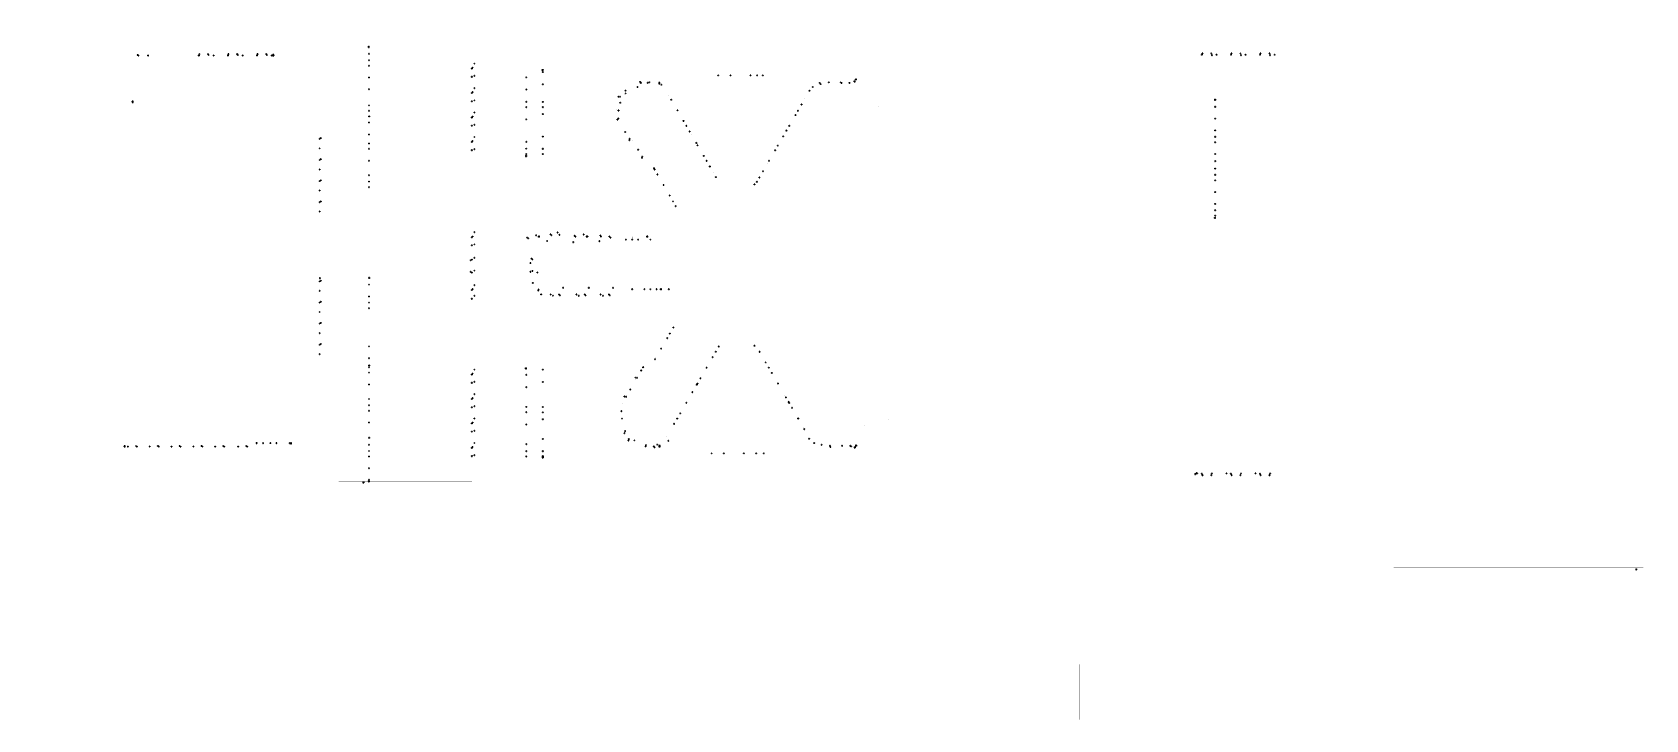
# Model space of a CAD drawing. Header units: millimetres. Extents: x 1083 to 6628, y 673 to 3036.
import ezdxf

# ---------------------------------------------------------------- set-up
doc = ezdxf.new("R2010")
doc.units = ezdxf.units.MM
doc.set_wipeout_variables(frame=1)
for name, color, linetype in [('--GY-DN00', 6, 'Continuous'), ('--GY-DN150', 4, 'Continuous'), ('--GY-DN200', 7, 'Continuous'), ('--GY-DN300', 5, 'Continuous'), ('--GY-加油栓井', 3, 'Continuous'), ('--GY-管道DN450', 1, 'Continuous'), ('--GY-阀门井', 3, 'Continuous')]:
    doc.layers.add(name, color=color, linetype=linetype)
doc.layers.get('0').off()

# ---------------------------------------------------------------- blocks, each defined once
blk = doc.blocks.new('加油栓井')
at = {"layer": '--GY-加油栓井'}
blk.add_lwpolyline([(1, 0), (1, 0.1), (1, 0.1), (1, 0.2), (1, 0.2), (1, 0.3), (0.9, 0.4), (0.9, 0.4), (0.9, 0.5), (0.8, 0.5), (0.8, 0.6), (0.8, 0.6), (0.7, 0.7), (0.7, 0.7), (0.6, 0.8), (0.6, 0.8), (0.5, 0.8), (0.5, 0.9), (0.4, 0.9), (0.4, 0.9), (0.3, 1), (0.2, 1), (0.2, 1), (0.1, 1), (0.1, 1), (0, 1), (-0.1, 1), (-0.1, 1), (-0.2, 1), (-0.2, 1), (-0.3, 1), (-0.4, 0.9), (-0.4, 0.9), (-0.5, 0.9), (-0.5, 0.8), (-0.6, 0.8), (-0.6, 0.8), (-0.7, 0.7), (-0.7, 0.7), (-0.8, 0.6), (-0.8, 0.6), (-0.8, 0.5), (-0.9, 0.5), (-0.9, 0.4), (-0.9, 0.4), (-1, 0.3), (-1, 0.2), (-1, 0.2), (-1, 0.1), (-1, 0.1), (-1, 0), (-1, -0.1), (-1, -0.1), (-1, -0.2), (-1, -0.2), (-1, -0.3), (-0.9, -0.4), (-0.9, -0.4), (-0.9, -0.5), (-0.8, -0.5), (-0.8, -0.6), (-0.8, -0.6), (-0.7, -0.7), (-0.7, -0.7), (-0.6, -0.8), (-0.6, -0.8), (-0.5, -0.8), (-0.5, -0.9), (-0.4, -0.9), (-0.4, -0.9), (-0.3, -1), (-0.2, -1), (-0.2, -1), (-0.1, -1), (-0.1, -1), (0, -1), (0.1, -1), (0.1, -1), (0.2, -1), (0.2, -1), (0.3, -1), (0.4, -0.9), (0.4, -0.9), (0.5, -0.9), (0.5, -0.8), (0.6, -0.8), (0.6, -0.8), (0.7, -0.7), (0.7, -0.7), (0.8, -0.6), (0.8, -0.6), (0.8, -0.5), (0.9, -0.5), (0.9, -0.4), (0.9, -0.4), (1, -0.3), (1, -0.2), (1, -0.2), (1, -0.1), (1, -0.1)], close=True, dxfattribs=at)
blk.add_circle((0, 0), 1, dxfattribs=at)
blk.add_wipeout([(1, 0), (1, 0.1), (1, 0.1), (1, 0.2), (1, 0.2), (1, 0.3), (0.9, 0.4), (0.9, 0.4), (0.9, 0.5), (0.8, 0.5), (0.8, 0.6), (0.8, 0.6), (0.7, 0.7), (0.7, 0.7), (0.6, 0.8), (0.6, 0.8), (0.5, 0.8), (0.5, 0.9), (0.4, 0.9), (0.4, 0.9), (0.3, 1), (0.2, 1), (0.2, 1), (0.1, 1), (0.1, 1), (0, 1), (-0.1, 1), (-0.1, 1), (-0.2, 1), (-0.2, 1), (-0.3, 1), (-0.4, 0.9), (-0.4, 0.9), (-0.5, 0.9), (-0.5, 0.8), (-0.6, 0.8), (-0.6, 0.8), (-0.7, 0.7), (-0.7, 0.7), (-0.8, 0.6), (-0.8, 0.6), (-0.8, 0.5), (-0.9, 0.5), (-0.9, 0.4), (-0.9, 0.4), (-1, 0.3), (-1, 0.2), (-1, 0.2), (-1, 0.1), (-1, 0.1), (-1, 0), (-1, -0.1), (-1, -0.1), (-1, -0.2), (-1, -0.2), (-1, -0.3), (-0.9, -0.4), (-0.9, -0.4), (-0.9, -0.5), (-0.8, -0.5), (-0.8, -0.6), (-0.8, -0.6), (-0.7, -0.7), (-0.7, -0.7), (-0.6, -0.8), (-0.6, -0.8), (-0.5, -0.8), (-0.5, -0.9), (-0.4, -0.9), (-0.4, -0.9), (-0.3, -1), (-0.2, -1), (-0.2, -1), (-0.1, -1), (-0.1, -1), (0, -1), (0.1, -1), (0.1, -1), (0.2, -1), (0.2, -1), (0.3, -1), (0.4, -0.9), (0.4, -0.9), (0.5, -0.9), (0.5, -0.8), (0.6, -0.8), (0.6, -0.8), (0.7, -0.7), (0.7, -0.7), (0.8, -0.6), (0.8, -0.6), (0.8, -0.5), (0.9, -0.5), (0.9, -0.4), (0.9, -0.4), (1, -0.3), (1, -0.2), (1, -0.2), (1, -0.1), (1, -0.1)]).dxf.layer = '--GY-加油栓井'
blk.add_hatch(color=256, dxfattribs=at).paths.add_polyline_path([(0.5, 0, 1), (-0.5, 0, 1)])
blk.add_circle((0, 0), 0.5, dxfattribs=at)
blk = doc.blocks.new('单阀2x2（DN450)')
blk.add_wipeout([(-1.2, 1.3), (0.8, 1.3), (0.8, -0.7), (-1.2, -0.7)])
at = {"layer": '--GY-阀门井', "color": 3}
for p, q in [((-1.5, 1.6), (-1.5, -1)), ((-1.5, 1.6), (1.1, 1.6)), ((-1.2, 1.3), (-1.2, -0.7)), ((-1.2, 1.3), (0.8, 1.3)), ((-0.4, 0.2), (-0.4, -0.2)), ((-0.4, 0.2), (-0.4, -0.2)), ((-0.4, -0.2), (-0.4, 0.2)), ((-0.4, 0.2), (-0.4, 0.2)), ((0.1, 0.4), (-0.1, 0.4)), ((-0.1, 0.1), (-0.1, 0.3)), ((0.1, 0.3), (-0.1, 0.3)), ((0.1, 0.1), (0.1, 0.3)), ((0.4, 0.2), (0.4, -0.2)), ((0.4, 0.2), (0.4, -0.2)), ((0.4, -0.2), (0.4, 0.2)), ((0.4, 0.2), (0.4, 0.2)), ((0.4, 0), (0.8, 0)), ((0.8, 1.3), (0.8, -0.7)), ((1.1, 1.6), (1.1, -1)), ((-1.5, -1), (1.1, -1)), ((-0.4, 0), (-1.2, 0)), ((-1.2, -0.7), (0.8, -0.7)), ((-0.4, -0.2), (-0.4, -0.2)), ((0.4, -0.2), (0.4, -0.2))]:
    blk.add_line(p, q, dxfattribs=at)
for points in [[(-0.2, -0.2), (-0.4, -0.2), (-0.4, 0.2), (-0.2, 0.2)], [(0.2, 0.2), (0.4, 0.2), (0.4, -0.2), (0.2, -0.2)]]:
    blk.add_lwpolyline(points, dxfattribs=at)
for centre, radius in [((-0.9, 0.9), 0.35), ((0, 0), 0.0872), ((0.6, -0.5), 0.2)]:
    blk.add_circle(centre, radius, dxfattribs=at)
for centre, radius, start, end in [((0, 0), 0.335, 99.8299, 80.1701), ((-0.1, 0.4), 0.0273, 91.6888, 269.0401), ((0.1, 0.4), 0.0273, 269.0401, 90)]:
    blk.add_arc(centre, radius, start, end, dxfattribs=at)
blk = doc.blocks.new('双阀2.5x3（DN450x450)')
blk.add_wipeout([(8147.8, 9854.8), (8150.3, 9854.8), (8150.3, 9851.8), (8147.8, 9851.8)])
blk.add_wipeout([(8147.8, 9854.8), (8150.3, 9854.8), (8150.3, 9851.8), (8147.8, 9851.8)]).dxf.layer = '--GY-阀门井'
at = {"layer": '--GY-阀门井', "color": 3, "ltscale": 50}
for p, q in [((8147.5, 9851.5), (8147.5, 9855.2)), ((8150.7, 9855.2), (8147.5, 9855.2)), ((8150.7, 9851.5), (8147.5, 9851.5)), ((8147.8, 9851.8), (8147.8, 9854.8)), ((8150.3, 9851.8), (8147.8, 9851.8)), ((8148.8, 9853.6), (8148.3, 9853.6)), ((8148.8, 9853.6), (8148.3, 9853.6)), ((8148.3, 9853.4), (8148.3, 9853.6)), ((8148.3, 9852.7), (8148.3, 9852.9)), ((8148.8, 9852.8), (8148.3, 9852.8)), ((8148.8, 9852.7), (8148.3, 9852.7)), ((8148.5, 9853.6), (8148.5, 9854.1)), ((8148.5, 9851.8), (8148.5, 9852.7)), ((8148.8, 9853.4), (8148.8, 9853.6)), ((8148.8, 9852.7), (8148.8, 9852.9)), ((8149, 9853.9), (8149, 9854.4)), ((8149, 9854.4), (8149.2, 9854.4)), ((8149, 9853.9), (8149.2, 9853.9)), ((8149.1, 9853.9), (8149.1, 9854.4)), ((8149.7, 9854.4), (8149.9, 9854.4)), ((8149.7, 9853.9), (8149.9, 9853.9)), ((8149.9, 9853.9), (8149.9, 9854.4)), ((8149.9, 9853.9), (8149.9, 9854.4)), ((8150.3, 9851.8), (8150.3, 9854.8)), ((8150.7, 9851.5), (8150.7, 9855.2))]:
    blk.add_line(p, q, dxfattribs=at)
at = {"layer": '--GY-阀门井', "color": 3}
for p, q in [((8150.3, 9854.8), (8147.8, 9854.8)), ((8149, 9854.1), (8147.8, 9854.1)), ((8148.6, 9853.2), (8149, 9853.2)), ((8148.6, 9853.1), (8149, 9853.1)), ((8149, 9853), (8149, 9853.3)), ((8149, 9853), (8149, 9853.3)), ((8149.3, 9853.7), (8149.6, 9853.7)), ((8149.3, 9853.6), (8149.6, 9853.6)), ((8149.4, 9854), (8149.4, 9853.7)), ((8149.5, 9854), (8149.5, 9853.7)), ((8150.3, 9854.1), (8149.9, 9854.1))]:
    blk.add_line(p, q, dxfattribs=at)
at = {"layer": '--GY-阀门井', "color": 3, "ltscale": 50}
for points in [[(8148.8, 9853.6), (8148.8, 9853.6), (8148.3, 9853.6), (8148.3, 9853.6)], [(8148.3, 9852.7), (8148.3, 9852.7), (8148.8, 9852.7), (8148.8, 9852.7)], [(8149, 9854.4), (8149, 9854.4), (8149, 9853.9), (8149, 9853.9)], [(8149.9, 9853.9), (8149.9, 9853.9), (8149.9, 9854.4), (8149.9, 9854.4)]]:
    blk.add_lwpolyline(points, dxfattribs=at)
at = {"layer": '--GY-阀门井', "color": 3}
for centre, radius in [((8148, 9854.6), 0.2), ((8148.5, 9853.2), 0.122), ((8149.5, 9854.1), 0.122), ((8150, 9852.2), 0.35)]:
    blk.add_circle(centre, radius, dxfattribs=at)
at = {"layer": '--GY-阀门井', "color": 3, "ltscale": 50}
for centre, start, end in [((8148.5, 9853.2), 10.9902, 349.0098), ((8149.5, 9854.1), 280.9902, 259.0098)]:
    blk.add_arc(centre, 0.37, start, end, dxfattribs=at)
at = {"layer": '--GY-阀门井', "color": 3}
for centre, start, end in [((8149, 9853.3), 1.6888, 179.0401), ((8149, 9853), 179.0401, 0), ((8149.3, 9853.6), 89.0401, 270), ((8149.6, 9853.6), 271.6888, 89.0401)]:
    blk.add_arc(centre, 0.0273, start, end, dxfattribs=at)
blk = doc.blocks.new('三阀3x3.5')
blk.add_wipeout([(-2.3, 2.7), (0.7, 2.7), (0.7, -0.8), (-2.3, -0.8)]).dxf.layer = '--GY-阀门井'
at = {"layer": '--GY-阀门井', "color": 3}
for p, q in [((-2.3, 2), (-1.5, 2)), ((-1.5, 2.2), (-1.5, 1.7)), ((-1.4, 2.2), (-1.5, 2.2)), ((-1.5, 1.7), (-1.4, 1.7)), ((-1.5, -0.3), (-1.5, 0.2)), ((-1.5, 0.2), (-1.4, 0.2)), ((-1.4, 2.2), (-1.4, 1.7)), ((-1.4, -0.3), (-1.4, 0.2)), ((-1.1, 1.9), (-1.1, 1.6)), ((-1.1, 1.6), (-0.9, 1.6)), ((-1.1, 1.5), (-0.9, 1.5)), ((-0.9, 0.4), (-1.1, 0.4)), ((-1.1, 0), (-1.1, 0.4)), ((-0.9, 0.4), (-1.1, 0.4)), ((-0.9, 1.9), (-0.9, 1.6)), ((-0.9, 0), (-0.9, 0.4)), ((-0.6, 2.2), (-0.5, 2.2)), ((-0.6, 2.2), (-0.6, 1.7)), ((-0.5, 1.7), (-0.6, 1.7)), ((-0.6, -0.3), (-0.6, 0.2)), ((-0.5, 0.2), (-0.6, 0.2)), ((-0.5, 2.2), (-0.5, 1.7)), ((-0.5, 2), (0, 2)), ((-0.5, 1.1), (-0.5, 0.8)), ((-0.5, -0.3), (-0.5, 0.2)), ((-0.4, 1.1), (-0.4, 0.8)), ((-0.1, 1), (-0.4, 1)), ((-0.1, 0.9), (-0.4, 0.9)), ((-0.3, 1.4), (-0.3, 1.4)), ((0.3, 1.4), (-0.3, 1.4)), ((0.3, 1.3), (-0.3, 1.3)), ((0.3, 0.6), (-0.3, 0.6)), ((-0.3, 0.5), (-0.3, 0.5)), ((0.3, 0.5), (-0.3, 0.5)), ((-0.2, 2), (-0.2, 2)), ((0, 1.4), (0, 2.7)), ((0, -0.8), (0, 0.5)), ((0.3, 1.4), (0.3, 1.4)), ((0.3, 0.5), (0.3, 0.5)), ((-2.3, 0), (-1.5, 0)), ((-1.4, -0.3), (-1.5, -0.3)), ((-0.6, -0.3), (-0.5, -0.3)), ((-0.5, 0), (0, 0)), ((0.5, -0.6), (0.6, -0.7)), ((0.5, -0.8), (0.7, -0.6)), ((0.5, -0.6), (0.5, -0.8)), ((0.5, -0.6), (0.7, -0.6))]:
    blk.add_line(p, q, dxfattribs=at)
at = {"layer": '--GY-阀门井'}
blk.add_lwpolyline([(-2.7, -1.1), (1.1, -1.1), (1.1, 3.1), (-2.7, 3.1)], close=True, dxfattribs=at)
at = {"layer": '--GY-阀门井', "color": 3}
for points in [[(-2.3, -0.8), (-2.3, -0.8), (0.7, -0.8), (0.7, -0.8), (0.7, 2.7), (-2.3, 2.7), (-2.3, -0.8)], [(-1.3, 2.2), (-1.4, 2.2), (-1.4, 1.7), (-1.3, 1.7)], [(-1.3, 0.2), (-1.4, 0.2), (-1.4, -0.3), (-1.3, -0.3)], [(-0.7, 1.7), (-0.6, 1.7), (-0.6, 2.2), (-0.7, 2.2)], [(-0.7, -0.3), (-0.6, -0.3), (-0.6, 0.2), (-0.7, 0.2)], [(0.3, 1.2), (0.3, 1.4), (-0.3, 1.4), (-0.3, 1.2)], [(-0.3, 0.7), (-0.3, 0.5), (0.3, 0.5), (0.3, 0.7)]]:
    blk.add_lwpolyline(points, dxfattribs=at)
at = {"layer": '--GY-阀门井', "color": 3, "ltscale": 50}
blk.add_circle((-2, 1), 0.35, dxfattribs=at)
at = {"layer": '--GY-阀门井', "color": 3}
for centre, radius in [((-1, 2), 0.0872), ((-1, 0), 0.0872), ((0, 1), 0.0872), ((0.5, -0.6), 0.2)]:
    blk.add_circle(centre, radius, dxfattribs=at)
for centre, radius, start, end in [((-1, 2), 0.37, 278.8921, 261.1079), ((-1, 0), 0.37, 98.8921, 81.1079), ((-1.1, 1.5), 0.0273, 89.0401, 270), ((-1.1, 0.4), 0.0273, 91.6888, 269.0401), ((-0.9, 1.5), 0.0273, 271.6888, 89.0401), ((-0.9, 0.4), 0.0273, 269.0401, 90), ((-0.4, 1.1), 0.0273, 359.0401, 180), ((-0.4, 0.8), 0.0273, 181.6888, 359.0401), ((0, 1), 0.37, 188.8921, 171.1079)]:
    blk.add_arc(centre, radius, start, end, dxfattribs=at)
blk = doc.blocks.new('三阀(2)3x3.5')
blk.add_wipeout([(-2.3, 2.8), (0.7, 2.8), (0.7, -0.8), (-2.3, -0.8)]).dxf.layer = '--GY-阀门井'
blk.add_wipeout([(-2.3, 2.8), (0.7, 2.8), (0.7, -0.8), (-2.3, -0.8)]).dxf.layer = '--GY-阀门井'
at = {"layer": '--GY-阀门井', "color": 3}
for p, q in [((-2.3, 2), (-1.5, 2)), ((-2.3, 0), (-1.5, 0)), ((-1.5, 2.3), (-1.5, 1.7)), ((-1.4, 2.3), (-1.5, 2.3)), ((-1.5, 1.7), (-1.4, 1.7)), ((-1.5, -0.3), (-1.5, 0.3)), ((-1.5, 0.3), (-1.4, 0.3)), ((-1.4, 2.3), (-1.4, 1.7)), ((-1.4, -0.3), (-1.4, 0.3)), ((-1.1, 1.9), (-1.1, 1.6)), ((-1.1, 1.6), (-0.9, 1.6)), ((-1.1, 1.5), (-0.9, 1.5)), ((-0.9, 0.5), (-1.1, 0.5)), ((-1.1, 0.1), (-1.1, 0.4)), ((-0.9, 0.4), (-1.1, 0.4)), ((-0.9, 1.9), (-0.9, 1.6)), ((-0.9, 0.1), (-0.9, 0.4)), ((-0.6, 2.3), (-0.5, 2.3)), ((-0.6, 2.3), (-0.6, 1.7)), ((-0.5, 1.7), (-0.6, 1.7)), ((-0.6, -0.3), (-0.6, 0.3)), ((-0.5, 0.3), (-0.6, 0.3)), ((-0.5, 2.3), (-0.5, 1.7)), ((-0.5, 2), (0.7, 2)), ((-0.5, 1.1), (-0.5, 0.9)), ((-0.5, -0.3), (-0.5, 0.3)), ((-0.5, 0), (0.7, 0)), ((-0.4, 1.1), (-0.4, 0.9)), ((-0.1, 1.1), (-0.4, 1.1)), ((-0.1, 0.9), (-0.4, 0.9)), ((-0.3, 1.5), (-0.3, 1.4)), ((0.3, 1.5), (-0.3, 1.5)), ((0.3, 1.4), (-0.3, 1.4)), ((-0.3, 0.5), (-0.3, 0.6)), ((0.3, 0.6), (-0.3, 0.6)), ((0.3, 0.5), (-0.3, 0.5)), ((0, 1.5), (0, 2)), ((0, 0), (0, 0.5)), ((0.3, 1.4), (0.3, 1.5)), ((0.3, 0.6), (0.3, 0.5)), ((-1.4, -0.3), (-1.5, -0.3)), ((-0.6, -0.3), (-0.5, -0.3)), ((0.5, -0.5), (0.6, -0.7)), ((0.5, -0.8), (0.7, -0.5)), ((0.5, -0.5), (0.5, -0.8)), ((0.5, -0.5), (0.7, -0.5))]:
    blk.add_line(p, q, dxfattribs=at)
at = {"layer": '--GY-阀门井'}
blk.add_lwpolyline([(-2.7, -1.1), (1.1, -1.1), (1.1, 3.1), (-2.7, 3.1)], close=True, dxfattribs=at)
at = {"layer": '--GY-阀门井', "color": 3}
for points in [[(-2.3, -0.8), (-2.3, -0.8), (0.7, -0.8), (0.7, -0.8), (0.7, 2.8), (-2.3, 2.8), (-2.3, -0.8)], [(-1.3, 2.3), (-1.4, 2.3), (-1.4, 1.7), (-1.3, 1.7)], [(-1.3, 0.3), (-1.4, 0.3), (-1.4, -0.3), (-1.3, -0.3)], [(-0.7, 1.7), (-0.6, 1.7), (-0.6, 2.3), (-0.7, 2.3)], [(-0.7, -0.3), (-0.6, -0.3), (-0.6, 0.3), (-0.7, 0.3)], [(0.3, 1.3), (0.3, 1.4), (-0.3, 1.4), (-0.3, 1.3)], [(-0.3, 0.7), (-0.3, 0.6), (0.3, 0.6), (0.3, 0.7)]]:
    blk.add_lwpolyline(points, dxfattribs=at)
at = {"layer": '--GY-阀门井', "color": 3, "ltscale": 50}
blk.add_circle((-2, 1), 0.35, dxfattribs=at)
at = {"layer": '--GY-阀门井', "color": 3}
for centre, radius in [((-1, 2), 0.0872), ((-1, 0), 0.0872), ((0, 1), 0.0872), ((0.5, -0.5), 0.2)]:
    blk.add_circle(centre, radius, dxfattribs=at)
for centre, radius, start, end in [((-1, 2), 0.37, 278.8921, 261.1079), ((-1, 0), 0.37, 98.8921, 81.1079), ((-1.1, 1.6), 0.0273, 89.0401, 270), ((-1.1, 0.4), 0.0273, 91.6888, 269.0401), ((-0.9, 1.6), 0.0273, 271.6888, 89.0401), ((-0.9, 0.4), 0.0273, 269.0401, 90), ((-0.4, 1.1), 0.0273, 359.0401, 180), ((-0.4, 0.9), 0.0273, 181.6888, 359.0401), ((0, 1), 0.37, 188.8921, 171.1079)]:
    blk.add_arc(centre, radius, start, end, dxfattribs=at)
blk = doc.blocks.new('双阀2.5x3（DN450x300)')
blk.add_wipeout([(-2.3, 0.7), (0.7, 0.7), (0.7, -1.8), (-2.3, -1.8)]).dxf.layer = '--GY-阀门井'
blk.add_wipeout([(0.7, 0.7), (0.7, -1.8), (-2.3, -1.8), (-2.3, 0.7)])
blk.add_wipeout([(0.7, 0.7), (0.7, -1.8), (-2.3, -1.8), (-2.3, 0.7)]).dxf.layer = '--GY-阀门井'
at = {"layer": '--GY-阀门井', "color": 3, "ltscale": 50}
for p, q in [((-2.7, -2.2), (-2.7, 1)), ((-2.7, 1), (1, 1)), ((-2.3, -1.8), (-2.3, 0.7)), ((-2.3, 0.7), (0.7, 0.7)), ((-1.5, -0.2), (-1.5, 0.2)), ((-1.5, 0.2), (-1.3, 0.2)), ((-1.4, -0.2), (-1.4, 0.2)), ((-0.9, 0.2), (-0.7, 0.2)), ((-0.8, -0.2), (-0.8, 0.2)), ((-0.7, -0.2), (-0.7, 0.2)), ((-0.7, 0), (0, 0)), ((1, -2.2), (1, 1)), ((-2.7, -2.2), (1, -2.2)), ((-2.3, 0), (-1.5, 0)), ((-2.3, -1.8), (0.7, -1.8)), ((-1.5, -0.2), (-1.3, -0.2)), ((-0.9, -0.2), (-0.7, -0.2)), ((-0.3, -0.5), (0.3, -0.5)), ((-0.3, -0.5), (-0.3, -0.7)), ((-0.3, -0.6), (0.3, -0.6)), ((-0.3, -1.2), (-0.3, -1.4)), ((-0.3, -1.3), (0.3, -1.3)), ((-0.3, -1.4), (0.3, -1.4)), ((0.3, -0.5), (0.3, -0.7)), ((0.3, -1.2), (0.3, -1.4))]:
    blk.add_line(p, q, dxfattribs=at)
at = {"layer": '--GY-阀门井', "color": 3}
for p, q in [((0, -0.5), (0, 0.7)), ((0.7, -1.8), (0.7, 0.7)), ((-1.2, -0.4), (-1, -0.4)), ((-1.2, -0.4), (-1, -0.4)), ((-1.1, -0.1), (-1.1, -0.4)), ((-1, -0.1), (-1, -0.4)), ((-0.5, -0.8), (-0.5, -1.1)), ((-0.4, -0.8), (-0.4, -1.1)), ((-0.1, -0.9), (-0.4, -0.9)), ((-0.1, -1), (-0.4, -1)), ((0, -1.8), (0, -1.4))]:
    blk.add_line(p, q, dxfattribs=at)
at = {"layer": '--GY-阀门井', "color": 3, "ltscale": 50}
for points in [[(-1.4, 0.2), (-1.4, 0.2), (-1.4, -0.2), (-1.4, -0.2)], [(-0.7, -0.2), (-0.7, -0.2), (-0.7, 0.2), (-0.7, 0.2)], [(0.3, -0.5), (0.3, -0.5), (-0.3, -0.5), (-0.3, -0.5)], [(-0.3, -1.4), (-0.3, -1.4), (0.3, -1.4), (0.3, -1.4)]]:
    blk.add_lwpolyline(points, dxfattribs=at)
at = {"layer": '--GY-阀门井', "color": 3}
for centre, radius in [((-1.1, 0), 0.0976), ((0.5, 0.5), 0.2), ((-1.9, -1.5), 0.35), ((0, -1), 0.122)]:
    blk.add_circle(centre, radius, dxfattribs=at)
at = {"layer": '--GY-阀门井', "color": 3, "ltscale": 50}
for centre, radius, start, end in [((-1.1, 0), 0.296, 280.9902, 259.0098), ((0, -1), 0.37, 190.9902, 169.0098)]:
    blk.add_arc(centre, radius, start, end, dxfattribs=at)
at = {"layer": '--GY-阀门井', "color": 3}
for centre, radius, start, end in [((-1.2, -0.4), 0.0219, 89.0401, 270), ((-1, -0.4), 0.0219, 271.6888, 89.0401), ((-0.5, -0.8), 0.0273, 359.0401, 180), ((-0.5, -1.1), 0.0273, 181.6888, 359.0401)]:
    blk.add_arc(centre, radius, start, end, dxfattribs=at)

msp = doc.modelspace()

# ---------------------------------------------------------------- linework, layer by layer
at = {"layer": '--GY-DN00', "color": 4, "const_width": 0.01, "flags": 128}
for points in [[(4643.7, 2967.9), (4041.2, 2967.9)], [(4041.2, 2967.9), (4041.2, 2770.5)], [(4643.7, 2770.5), (4643.7, 2967.9)], [(4853.8, 2981.7), (4837.9, 2981.7)], [(4837.9, 2605), (4837.9, 2981.7)], [(4853.8, 2803.6), (4853.8, 2981.7)], [(3951.2, 2913.9), (3951.2, 2793.8)], [(1939.1, 2789.9), (1939.1, 2780.3)], [(3951.2, 2793.8), (4028.2, 2770.5)], [(4028.2, 2770.5), (4677.3, 2770.5)], [(4677.3, 2770.5), (4677.3, 2605)], [(4677.3, 2605), (4837.9, 2605)], [(4677.3, 1870.8), (4837.9, 1870.8)], [(4677.3, 1705.2), (4677.3, 1870.8)], [(4837.9, 1870.8), (4837.9, 1516.4)], [(3933.3, 1683.1), (4028.2, 1705.2)], [(4028.2, 1705.2), (4677.3, 1705.2)], [(4041.2, 1507.8), (4041.2, 1705.2)], [(4658.4, 1705.2), (4658.4, 1507.8)], [(1366.6, 1613.7), (1083, 1613.7)], [(1366.6, 1611.7), (1083.1, 1611.7)], [(4658.4, 1507.8), (4041.2, 1507.8)], [(2220.6, 896.8), (2221.2, 734.9)], [(3988.5, 673.7), (3988.5, 863.4)], [(3988.5, 863.4), (4062.4, 863.4)], [(4062.4, 863.4), (4062.4, 674.2)], [(4113.4, 674.2), (4113.4, 864)], [(4113.4, 864), (4183.5, 864)], [(4183.5, 864), (4183.5, 674.5)], [(4267.2, 674.5), (4267.2, 864.3)], [(4267.2, 864.3), (4560.7, 864.3)], [(4560.7, 864.3), (4560.7, 673.7)], [(4630.5, 673.7), (4630.5, 863.7)], [(4630.5, 863.7), (4680.9, 863.7)], [(4680.9, 863.7), (4680.9, 673.1)], [(4754.9, 673.1), (4754.9, 863.7)], [(4754.9, 863.7), (4875.4, 863.7)], [(2221.2, 734.9), (3928.8, 734.9)], [(3928.8, 734.9), (3928.8, 673.7)], [(3928.8, 673.7), (3988.5, 673.7)], [(4062.4, 674.2), (4113.4, 674.2)], [(4183.5, 674.5), (4267.2, 674.5)], [(4560.7, 673.7), (4630.5, 673.7)], [(4680.9, 673.1), (4754.9, 673.1)]]:
    msp.add_lwpolyline(points, dxfattribs=at)
at = {"layer": '--GY-DN00', "color": 4, "const_width": 0.01}
msp.add_lwpolyline([(1083.1, 1611.7), (1083, 1613.7)], dxfattribs=at)
at = {"layer": '--GY-DN00', "color": 4, "const_width": 0.01, "elevation": 0, "flags": 128}
for points in [[(5081.6, 1657.1), (5148.2, 1657.1)], [(4875.4, 927.9), (4875.4, 863.7)], [(6595.1, 927.9), (4875.4, 927.9)]]:
    msp.add_lwpolyline(points, dxfattribs=at)
at = {"layer": '--GY-DN150', "const_width": 0.01, "flags": 128}
for points in [[(1657.2, 2960.5), (1657.2, 2957.6)], [(1687.1, 2960.5), (1687.1, 2957.6)], [(1757.2, 2960.5), (1757.2, 2957.6)], [(1787.1, 2960.5), (1787.1, 2957.6)], [(1857.2, 2960.5), (1857.2, 2957.6)], [(1887.1, 2960.5), (1887.1, 2957.6)], [(2602.3, 2927.7), (2593.7, 2927.7)], [(2596.4, 2913.9), (2593.7, 2913.9)], [(2602.3, 2885.8), (2593.7, 2885.8)], [(2602.3, 2843.7), (2593.7, 2843.7)], [(2596.4, 2829.9), (2593.7, 2829.9)], [(3121.8, 2834.7), (3126.2, 2832.2)], [(3162.8, 2847.5), (3162.8, 2859.9)], [(3172.1, 2865), (3172.1, 2861.9)], [(3203.7, 2863.9), (3203.7, 2861.9)], [(3244.9, 2855.2), (3248.3, 2857.2)], [(3765.3, 2847.6), (3762.5, 2849.2)], [(3792.5, 2857.7), (3792.5, 2861.6)], [(2602.3, 2801.8), (2593.7, 2801.8)], [(2602.3, 2759.7), (2593.7, 2759.7)], [(2596.4, 2745.9), (2593.7, 2745.9)], [(2602.3, 2717.8), (2593.7, 2717.8)], [(2602.3, 2675.7), (2593.7, 2675.7)], [(2596.4, 2661.9), (2593.7, 2661.9)], [(2602.3, 2633.8), (2593.7, 2633.8)], [(3178.4, 2603.9), (3180.8, 2605.3)], [(2602.3, 2348.8), (2602.3, 2333.6)], [(2602.3, 2306.8), (2593.7, 2306.8)], [(2589.6, 2252.2), (2593.7, 2252.2)], [(2602.2, 2260.4), (2593.7, 2260.4)], [(2589.6, 2212.6), (2593.7, 2212.6)], [(2602.2, 2216.4), (2593.7, 2216.4)], [(2602.3, 2166.7), (2593.7, 2166.7)], [(2795.1, 2174.1), (2822, 2174.1)], [(2822, 2174.1), (2822, 2134.6)], [(2596.4, 2152.9), (2593.7, 2152.9)], [(2593.7, 2119.7), (2602.3, 2119.7)], [(2602.3, 2134.6), (2602.3, 2119.7)], [(2823.4, 2152.3), (2822, 2152.3)], [(2872.7, 2130.3), (2872.7, 2134.6)], [(2896, 2131.8), (2896, 2134.6)], [(2907.4, 2157.6), (2907.4, 2134.6)], [(2961.1, 2130), (2961.1, 2134.6)], [(2984.3, 2131.5), (2984.3, 2134.6)], [(2995.8, 2157.3), (3004.1, 2148.9)], [(3036.3, 2134.6), (3044.4, 2134.6)], [(3044.4, 2130), (3044.4, 2152.6)], [(3064.9, 2134.6), (3067.6, 2134.6)], [(3067.6, 2131.5), (3067.6, 2152.6)], [(3079, 2157.3), (3079, 2152.6)], [(2602.3, 1876.2), (2593.7, 1876.2)], [(2596.4, 1862.4), (2593.7, 1862.4)], [(2602.3, 1834.3), (2593.7, 1834.3)], [(3155.5, 1848.7), (3160.1, 1846.1)], [(2602.3, 1792.2), (2593.7, 1792.2)], [(2596.4, 1778.4), (2593.7, 1778.4)], [(3118, 1783.9), (3122.6, 1781.2)], [(2602.3, 1750.3), (2593.7, 1750.3)], [(3107.6, 1733.4), (3098.2, 1738.9)], [(2602.3, 1708.2), (2593.7, 1708.2)], [(2596.4, 1694.4), (2593.7, 1694.4)], [(2602.3, 1666.3), (2593.7, 1666.3)], [(3109.7, 1707.8), (3093.6, 1691.8)], [(2602.3, 1624.2), (2593.7, 1624.2)], [(2596.4, 1610.4), (2593.7, 1610.4)], [(3130.3, 1634.5), (3140.6, 1644.8)], [(3131.8, 1633), (3130.3, 1634.5)], [(3192.2, 1617), (3192.2, 1614.5)], [(3221.4, 1609.4), (3221.4, 1612.5)], [(3230.8, 1618.4), (3230.8, 1614.5)], [(3268.9, 1631.3), (3258.5, 1637.3)], [(2602.3, 1582.3), (2593.7, 1582.3)]]:
    msp.add_lwpolyline(points, dxfattribs=at)
for points, elevation in [([(5102.3, 2958.3), (5102.3, 2963.1)], 0), ([(5137, 2957), (5137, 2963.1)], 0), ([(5152.9, 2958.3), (5152.9, 2961.1)], 0), ([(5202.6, 2958.3), (5202.6, 2961.1)], 0), ([(5237, 2957), (5237, 2961.1)], 0), ([(5252.8, 2958.3), (5252.8, 2961.1)], 0), ([(5302.5, 2958.3), (5302.5, 2961.1)], 0), ([(5337, 2957), (5337, 2961.1)], 0), ([(5352.8, 2958.3), (5352.8, 2961.1)], 0), ([(3098, 2814.1), (3099.1, 2816.1)], 0), ([(3099.1, 2816.1), (3112.4, 2808.4)], 0), ([(3097.8, 2766.7), (3090.7, 2770.8)], 0), ([(3093.3, 2737.1), (3099.1, 2740.7)], 0), ([(3094.2, 2735.7), (3093.3, 2737.1)], 0), ([(2074.5, 2671.9), (2070.8, 2671.9)], 0), ([(3120.7, 2693), (3126.3, 2696.5)], 0), ([(3133.3, 2667.6), (3141.1, 2672.5)], 0), ([(3134.9, 2664.9), (3133.3, 2667.6)], 0), ([(2074.5, 2599.4), (2070.8, 2599.4)], 0), ([(2074.5, 2526.9), (2070.8, 2526.9)], 0), ([(2074.5, 2454.4), (2070.8, 2454.4)], 0), ([(2783.5, 2333.6), (2783.5, 2327.7)], 0), ([(2814.6, 2337.9), (2814.6, 2333.6)], 0), ([(2852.3, 2318.4), (2852.3, 2333.6)], 0), ([(2863.7, 2341.3), (2867, 2341.3)], 0), ([(2867, 2341.3), (2867, 2333.6)], 0), ([(2888.5, 2347.2), (2894.6, 2347.2)], 0), ([(2894.6, 2347.2), (2894.6, 2333.6)], 0), ([(2942.1, 2314.4), (2942.1, 2333.6)], 0), ([(2946.9, 2336.3), (2946.9, 2333.6)], 0), ([(2977.7, 2340.6), (2977.7, 2333.6)], 0), ([(3032, 2317.7), (3032, 2333.6)], 0), ([(3035.2, 2337.4), (3035.2, 2333.6)], 0), ([(3070.2, 2329.8), (3070.2, 2333.6)], 0), ([(3123.1, 2322.9), (3123.1, 2333.6)], 0), ([(3144.7, 2322.9), (3144.7, 2333.6)], 0), ([(3165.1, 2322.9), (3165.1, 2333.6)], 0), ([(3207.1, 2322.9), (3207.1, 2333.6)], 0), ([(2783.5, 2327.7), (2787.4, 2327.7)], 0), ([(2801.9, 2255.3), (2795.1, 2255.3)], 0), ([(2795.1, 2255.3), (2795.1, 2174.1)], 0), ([(2798.6, 2257.4), (2798.6, 2255.3)], 0), ([(2074.5, 2181.9), (2070.8, 2181.9)], 0), ([(2818.8, 2215.4), (2795.1, 2215.4)], 0), ([(2818.8, 2210), (2818.8, 2215.4)], 0), ([(2074.5, 2109.4), (2070.8, 2109.4)], 0), ([(2074.5, 2036.9), (2070.8, 2036.9)], 0), ([(2074.5, 1964.4), (2070.8, 1964.4)], 0), ([(3117.8, 1657.7), (3122.7, 1662.7)], -3.1), ([(3752.8, 1638.8), (3754.6, 1639.8)], 0), ([(3770.2, 1623.9), (3765.3, 1621.1)], 0), ([(3795.9, 1618), (3795.9, 1614.6)], 0), ([(3826.1, 1610.3), (3826.1, 1612.6)], 0), ([(5087, 1519.8), (5087, 1516.4)], 0), ([(5102.2, 1518.4), (5102.2, 1516.4)], 0), ([(5137, 1519.8), (5137, 1516.4)], 0), ([(5187, 1519.8), (5187, 1516.4)], 0), ([(5202.2, 1518.4), (5202.2, 1516.4)], 0), ([(5237, 1519.8), (5237, 1516.4)], 0), ([(5287, 1519.8), (5287, 1516.4)], 0), ([(5302.2, 1518.4), (5302.2, 1516.4)], 0), ([(5337, 1519.8), (5337, 1516.4)], 0)]:
    msp.add_lwpolyline(points, dxfattribs=dict(at, elevation=elevation))
at = {"layer": '--GY-DN200', "const_width": 0.01, "elevation": 1572.6, "flags": 128}
msp.add_lwpolyline([(2125.8, 1734.4), (2138, 1734.4)], dxfattribs=at)
at = {"layer": '--GY-DN300', "color": 1, "const_width": 0.01, "flags": 128}
for points in [[(1426.9, 2957.6), (1912.6, 2957.6)], [(1426.9, 2789.9), (1426.9, 2957.6)], [(1428.9, 2955.7), (1912.6, 2955.7)], [(1428.9, 2789.9), (1428.9, 2955.7)], [(2780.8, 2906.8), (2780.8, 2609.6)], [(2837.8, 2906.8), (2780.8, 2906.8)], [(2780.8, 1574), (2780.8, 1881.6)], [(1366.6, 1613.7), (1836.5, 1613.7)], [(1366.6, 1611.7), (1847.5, 1611.7)], [(1836.5, 1613.7), (1846.5, 1623.7)], [(1846.5, 1623.7), (1972.8, 1623.7)], [(1847.5, 1611.7), (1857.5, 1621.7)], [(1857.5, 1621.7), (1972.8, 1621.7)], [(2780.8, 1574), (2837.8, 1574)]]:
    msp.add_lwpolyline(points, dxfattribs=at)
at = {"layer": '--GY-管道DN450', "const_width": 0.01, "flags": 128}
for points in [[(1912.6, 3005.6), (2205, 3005.6)], [(1912.6, 2898.7), (1912.6, 3005.6)], [(2224.4, 2986.2), (2205, 3005.6)], [(4988.9, 3035.6), (3909.8, 3035.6)], [(2224.4, 2986.2), (2593.7, 2986.2)], [(2240.2, 1491.8), (2240.2, 2986.2)], [(2593.7, 2609.6), (2593.7, 2986.2)], [(5148.2, 2961.1), (5148.2, 2376.5)], [(1912.6, 2898.7), (2035.8, 2898.7)], [(2035.8, 2681.6), (2035.8, 2898.7)], [(2837.8, 2914.5), (2837.8, 2609.6)], [(2837.8, 2914.5), (2876.2, 2914.5)], [(2876.2, 2914.5), (2928.7, 2861.9)], [(3420.9, 2887.5), (3395.4, 2861.9)], [(3420.9, 2887.5), (3745.8, 2887.5)], [(3769.7, 2863.6), (3745.8, 2887.5)], [(2928.7, 2861.9), (3395.4, 2861.9)], [(3142.2, 2859.9), (3085.8, 2762.3)], [(3142.2, 2859.9), (3246.7, 2859.9)], [(3246.7, 2859.9), (3447.3, 2512.6)], [(3769.7, 2861.6), (3568.2, 2512.6)], [(3769.7, 2863.6), (3900.5, 2863.6)], [(3769.7, 2861.6), (3909.8, 2861.6)], [(3900.5, 2863.6), (3904.8, 2867.9)], [(3904.8, 2867.9), (3909.8, 2867.9)], [(3916.8, 2873.9), (3909.8, 2873.9)], [(5148.2, 2803.6), (5130.5, 2803.6)], [(2035.8, 2681.6), (2070.8, 2681.6)], [(2070.8, 2681.6), (2070.8, 1919.6)], [(2593.7, 2609.6), (2837.8, 2609.6)], [(3209.5, 2585.2), (3189.4, 2590.6)], [(3297.5, 2432.9), (3209.5, 2585.2)], [(3447.3, 2512.6), (3568.2, 2512.6)], [(3297.5, 2432.9), (3297.5, 2333.6)], [(5028.8, 2398.6), (5028.8, 1523.8)], [(3297.5, 2333.6), (2593.7, 2333.6)], [(2593.7, 2134.6), (2593.7, 2333.6)], [(2593.7, 2134.6), (2989.8, 2134.6)], [(3007.8, 2152.6), (2989.8, 2134.6)], [(3007.8, 2152.6), (3295.8, 2152.6)], [(3295.8, 2152.6), (3295.8, 2037.6)], [(3213.8, 1895.6), (3295.8, 2037.6)], [(3245.4, 1614.5), (3444, 1958.6)], [(3444, 1958.6), (3570.5, 1958.6)], [(3769.1, 1614.6), (3570.5, 1958.6)], [(2070.8, 1919.6), (2138, 1919.6)], [(2138, 1919.6), (2138, 1689.1)], [(3079.3, 1706.1), (3184.1, 1887.6)], [(3184.1, 1887.6), (3213.8, 1895.6)], [(2593.7, 1491.8), (2593.7, 1881.6)], [(2837.8, 1881.6), (2593.7, 1881.6)], [(2837.8, 1569.4), (2837.8, 1881.6)], [(2008.4, 1689.1), (2008.4, 1657.6)], [(2138, 1689.1), (2008.4, 1689.1)], [(3170.9, 1614.5), (3079.3, 1706.1)], [(6617.3, 1686.9), (6628, 1686.9)], [(6619.3, 1685), (6628, 1685)], [(1972.8, 1657.6), (2008.4, 1657.6)], [(3389, 1612.5), (2926.1, 1612.5)], [(3245.4, 1614.5), (3170.9, 1614.5)], [(3412.9, 1588.6), (3389, 1612.5)], [(3769.6, 1612.6), (3745.6, 1588.6)], [(3769.6, 1612.6), (3900.5, 1612.6)], [(3900.5, 1612.6), (3904.8, 1608.3)], [(3904.8, 1608.3), (3909.8, 1608.3)], [(3909.8, 1614.6), (3909.8, 1444.3)], [(3933.9, 1614.6), (3909.8, 1614.6)], [(2837.8, 1569.4), (2883.1, 1569.4)], [(3412.9, 1588.6), (3745.6, 1588.6)], [(1972.8, 1551.1), (2135.5, 1551.1)], [(2135.5, 1491.8), (2135.5, 1551.1)], [(5084.3, 1513.7), (5084.3, 1444.3)], [(5353.4, 1513.7), (5353.4, 1402.9)], [(5355.4, 1516.4), (5355.4, 1404.8)], [(2135.5, 1491.8), (2593.7, 1491.8)], [(2221.2, 1491.8), (2221.2, 896.8)], [(5761.3, 1402.9), (5761.3, 1195.1)], [(5763.3, 1404.9), (5763.3, 1197.1)]]:
    msp.add_lwpolyline(points, dxfattribs=at)
for points, elevation in [([(3909.8, 2861.6), (3909.8, 3035.6)], 0), ([(4988.9, 3035.6), (4988.9, 2963.1)], 0), ([(4988.9, 2963.1), (5371.1, 2963.1)], 0), ([(5148.2, 2961.1), (5371.1, 2961.1)], 0), ([(5371.1, 2963.1), (5371.1, 2961.1)], 0), ([(5148.2, 2398.6), (5028.8, 2398.6)], 0), ([(6617.3, 1686.9), (6617.3, 1197.1)], 0), ([(6619.3, 1685), (6619.3, 1195.1)], 0), ([(2883.1, 1569.4), (2926.1, 1612.5)], 0.2), ([(3769.1, 1614.6), (3909.8, 1614.6)], 0), ([(5064.6, 1516.4), (5355.4, 1516.4)], 0), ([(5084.3, 1513.7), (5353.4, 1513.7)], 0), ([(5084.3, 1444.3), (3909.8, 1444.3)], 0), ([(5353.4, 1402.9), (5761.3, 1402.9)], 0), ([(5355.4, 1404.9), (5763.3, 1404.9)], 0), ([(6619.3, 1195.1), (5761.3, 1195.1)], 0), ([(6617.3, 1197.1), (5763.3, 1197.1)], 0), ([(6595.1, 1195.1), (6595.1, 1186.9)], 0)]:
    msp.add_lwpolyline(points, dxfattribs=dict(at, elevation=elevation))

# ---------------------------------------------------------------- next in the draw order: block references
at = {"layer": '--GY-加油栓井', "lineweight": -3}
for p in [(1445.1, 2957.6), (1481.1, 2955.7), (1657.2, 2960.5), (1689.4, 2957.6), (1757.2, 2960.5), (1789.4, 2957.6), (1855.5, 2955.7), (1906.4, 2955.7), (2240.2, 2961.2), (5134.9, 2963.1, 0), (5234.9, 2963.1, 0), (5334.9, 2963.1, 0), (2240.2, 2920.7), (2602.3, 2927.7), (2602.3, 2885.8), (2240.2, 2880.2), (2240.2, 2839.7), (2602.3, 2843.7), (2780.8, 2880.9), (2780.8, 2838.9), (2602.3, 2801.8), (2780.8, 2778.4), (2240.2, 2765.7, 0), (2240.2, 2725.2, 0), (2602.3, 2759.7), (2602.3, 2717.8), (2780.8, 2736.4), (2240.2, 2684.7, 0), (2602.3, 2675.7), (2070.8, 2636.9, 0), (2240.2, 2634.7, 0), (2602.3, 2633.8), (2780.8, 2659.1), (2780.8, 2617.1), (2070.8, 2564.4, 0), (2240.2, 2594.2, 0), (2240.2, 2544.2, 0), (2240.2, 2503.7, 0), (2070.8, 2491.9, 0), (2070.8, 2419.4, 0), (2602.3, 2348.8), (2602.3, 2306.8), (2240.2, 2168.2, 0), (2589.6, 2212.6), (2602.3, 2166.7), (2070.8, 2146.9, 0), (2240.2, 2127.7, 0), (2602.3, 2130.2), (2070.8, 2074.4, 0), (2240.2, 2087.2, 0), (2070.8, 2001.9, 0), (2240.2, 1956.2, 0), (2070.8, 1929.4, 0), (2240.2, 1915.7, 0), (2240.2, 1865.7, 0), (2602.3, 1876.2), (2602.3, 1834.3), (2780.8, 1858.1), (2240.2, 1825.2, 0), (2240.2, 1775.2, 0), (2602.3, 1792.2), (2780.8, 1816.1, -0.1), (2240.2, 1734.7, 0), (2602.3, 1750.3), (2780.8, 1729.9, -0.1), (2240.2, 1694.2, 0), (2602.3, 1708.2), (2602.3, 1666.3), (2780.8, 1687.9, -0.1), (1411.6, 1611.7), (1442.6, 1611.7), (1486.6, 1611.7), (1517.6, 1611.7), (1561.6, 1611.7), (1592.6, 1611.7), (1636.6, 1611.7), (1667.6, 1611.7), (1711.6, 1611.7), (1742.6, 1611.7), (1790.6, 1611.7), (1821.6, 1611.7), (1876.2, 1623.7), (1922.2, 1623.7), (1967.6, 1623.7), (2240.2, 1618.2, 0), (2602.3, 1624.2), (2780.8, 1620.1, -0.1), (2240.2, 1577.7, 0), (2602.3, 1582.3), (2780.8, 1578.1, -0.1), (2240.2, 1537.2, 0), (2240.2, 1497.6, 0)]:
    msp.add_blockref('加油栓井', p, dxfattribs=at)
at = {"layer": '--GY-加油栓井', "lineweight": -3, "xscale": -1}
for p in [(5104.7, 2963.1, 0), (5204.5, 2963.1, 0), (5304.1, 2963.1, 0), (3121.8, 2834.7), (3162.8, 2847.5), (3203.7, 2863.9), (3244.9, 2855.2), (3754, 2834.5), (3789.1, 2861.6), (3820.2, 2863.6), (3891.3, 2861.6), (3279.1, 2803.8, 0), (3726.8, 2787.3), (5148.2, 2779.3), (3300.1, 2767.4, 0), (3321.1, 2731.1, 0), (3705.8, 2751.1), (5148.2, 2738.8), (3136.1, 2669.4, 0), (3342.1, 2694.7, 0), (3663.6, 2678), (3684.5, 2714), (5148.2, 2698.3), (3165.2, 2631.9), (3369.6, 2647.1, 0), (3390.6, 2610.7, 0), (3636.1, 2630.3), (5148.2, 2657.8), (5148.2, 2617.3), (3411.6, 2574.3, 0), (3594.3, 2557.9), (3615, 2593.8), (5148.2, 2567.3, 0), (3432.6, 2538), (3573.3, 2521.6), (5148.2, 2526.8, 0), (5148.2, 2486.3, 0), (5148.2, 2445.8, 0), (5148.2, 2405.3, 0)]:
    msp.add_blockref('加油栓井', p, dxfattribs=at)
for p, rotation in [((2837.8, 2898.9), 180), ((3440.5, 2887.5), 180), ((3482.5, 2887.5), 180), ((3551.5, 2887.5), 180), ((3593.5, 2887.5, 0.2), 180), ((2837.8, 2856.9), 180), ((2837.8, 2796.4), 180), ((2837.8, 2754.4), 180), ((2074.5, 2671.9, 0), 179.9999993530691), ((2837.8, 2677.1), 180), ((2837.8, 2635.1), 180), ((2074.5, 2599.4, 0), 179.9999993530691), ((2074.5, 2526.9, 0), 179.9999993530691), ((2074.5, 2454.4, 0), 179.9999993530691), ((2589.6, 2252.2), 180), ((2074.5, 2181.9, 0), 179.9999993530691), ((2074.5, 2109.4, 0), 179.9999993530691), ((2074.5, 2036.9, 0), 179.9999993530691), ((2074.5, 1964.4, 0), 179.9999993530691), ((2837.7, 1876), 180), ((2837.7, 1834), 180), ((2837.7, 1747.8), 180), ((2837.7, 1705.8), 180), ((2837.7, 1638), 180), ((2837.8, 1596.1), 180), ((3417.8, 1588.6, -0.2), 180), ((3459.8, 1588.6), 180), ((3528.8, 1588.6), 180), ((3570.8, 1588.6, -0.2), 180), ((5134.9, 1513.6, 0), 180), ((5234.9, 1513.6, 0), 180), ((5334.9, 1513.6, 0), 180)]:
    msp.add_blockref('加油栓井', p, dxfattribs=dict(at, rotation=rotation))
at = {"layer": '--GY-加油栓井', "lineweight": -3}
for p, rotation in [((3231.6, 2547.1), 239.9999998785177), ((3252.6, 2510.7, 0), 239.9999998785177), ((3273.6, 2474.3), 239.9999998785177), ((3294.5, 2438, 0), 239.9999998785177), ((2783.5, 2329.7, 0), 239.9999998785177), ((2814.6, 2337.9, 0), 239.9999998785177), ((2888.5, 2347.2, 0), 239.9999998785177), ((2991.6, 2333.6, 0), 239.9999998785177), ((3070.2, 2329.8, 0), 239.9999998785177), ((3123.1, 2322.9, 0), 239.9999998785177), ((3165.1, 2322.9, 0), 239.9999998785177), ((3207.1, 2322.9, 0), 239.9999998785177), ((2795.1, 2242.5, 0), 239.9999998785177), ((2803.2, 2174.1), 239.9999998785177), ((2872.7, 2130.3), 239.9999998785177), ((2961.1, 2130), 239.9999998785177), ((3044.4, 2130), 239.9999998785177), ((3144.6, 2152.6), 239.9999998785177), ((3186.6, 2152.6), 239.9999998785177), ((3228.6, 2152.6), 239.9999998785177), ((3270.6, 2152.6), 239.9999998785177), ((3286.2, 2021.1), 239.9999998785177), ((3244.2, 1948.3, 0), 239.9999998785177), ((3265.2, 1984.7, 0), 239.9999998785177), ((3442.3, 1955.6, 0), 239.9999998785177), ((3223.2, 1912, 0), 239.9999998785177), ((3421.3, 1919.2, 0), 239.9999998785177), ((3582.6, 1937.7), 239.9999998785177), ((3603.6, 1901.3, 0), 239.9999998785177), ((3175.7, 1873.1), 239.9999998785177), ((3379.3, 1846.5, 0), 239.9999998785177), ((3400.3, 1882.8, 0), 239.9999998785177), ((3624.6, 1864.9, 0), 239.9999998785177), ((3645.6, 1828.6, 0), 239.9999998785177), ((3138.2, 1808.2), 239.9999998785177), ((3351.8, 1798.8, 0), 239.9999998785177), ((3673.1, 1780.9, 0), 239.9999998785177), ((3309.8, 1726.1, 0), 239.9999998785177), ((3330.8, 1762.4, 0), 239.9999998785177), ((3694.1, 1744.6, 0), 239.9999998785177), ((3109.7, 1707.8), 239.9999998785177), ((3120.3, 1665.1), 239.9999998785177), ((3288.8, 1689.7), 239.9999998785177), ((3715.1, 1708.2, 0), 239.9999998785177), ((3736.1, 1671.8, 0), 239.9999998785177), ((3152.2, 1633.2), 239.9999998785177), ((3192.2, 1617), 239.9999998785177), ((3230.8, 1618.4), 239.9999998785177), ((3268.9, 1631.3), 239.9999998785177), ((3770.2, 1623.9, 0), 239.9999998785177), ((3866, 1614.6, 0), 239.9999998785177), ((5104.7, 1513.6, 0), 180), ((5204.7, 1513.6, 0), 180), ((5304.7, 1513.6, 0), 180)]:
    msp.add_blockref('加油栓井', p, dxfattribs=dict(at, rotation=rotation))
at = {"layer": '--GY-阀门井', "rotation": 90}
msp.add_blockref('三阀(2)3x3.5', (1428.9, 2797.3), dxfattribs=at)
at = {"layer": '--GY-阀门井', "xscale": -1, "rotation": 90}
msp.add_blockref('单阀2x2（DN450)', (6595.1, 1189.6, 0), dxfattribs=at)

# ---------------------------------------------------------------- next in the draw order: linework, layer by layer
at = {"layer": '--GY-DN00', "color": 4, "const_width": 0.01, "flags": 128}
for points in [[(1426.9, 2789.9), (1426.9, 2780.3)], [(1939.1, 2780.3), (1426.9, 2780.3)], [(1428.9, 2789.9), (1939.1, 2789.9)]]:
    msp.add_lwpolyline(points, dxfattribs=at)
at = {"layer": '--GY-DN00', "color": 4, "const_width": 0.01, "elevation": 0, "flags": 128}
msp.add_lwpolyline([(6595.1, 1186.9), (6595.1, 927.9)], dxfattribs=at)
at = {"layer": '--GY-DN300', "const_width": 0.01}
msp.add_lwpolyline([(1426.9, 2797.3), (1428.9, 2797.3)], dxfattribs=at)

# ---------------------------------------------------------------- next in the draw order: block references
at = {"layer": '--GY-DN300'}
for p in [(3239, 2859.9), (1401.5, 1611.7)]:
    msp.add_blockref('三阀(2)3x3.5', p, dxfattribs=at)
at = {"layer": '--GY-加油栓井', "lineweight": -3}
for p in [(1447.7, 2955.7), (1655.5, 2955.7), (1687.1, 2960.5), (1755.5, 2955.7), (1787.1, 2960.5), (1857.2, 2960.5), (1889.4, 2957.6), (5137, 2957, 0), (5237, 2957, 0), (5337, 2957, 0), (2593.6, 2882.5), (3864.1, 2861.6), (2593.6, 2798.5), (2837.8, 2778.4), (2593.6, 2714.5), (2593.6, 2630.5), (2837.8, 2617.1), (2593.6, 2303.6), (2593.7, 2209.7), (2593.7, 2119.7), (2593.7, 1831), (2593.7, 1747), (2837.7, 1729.6), (2593.7, 1663), (1439.4, 1613.7), (1514.4, 1613.7), (1589.4, 1613.7), (1664.4, 1613.7), (1739.4, 1613.7), (1818.4, 1613.7), (2593.7, 1579), (2837.8, 1578.9)]:
    msp.add_blockref('加油栓井', p, dxfattribs=at)
at = {"layer": '--GY-加油栓井', "lineweight": -3, "xscale": -1}
for p, rotation in [((2240.2, 2939.5), 180), ((2240.2, 2784.4, 0), 180), ((2780.8, 2796.6), 180), ((2070.8, 2669.3, 0), 180), ((2240.2, 2653.5, 0), 180), ((2780.8, 2635.5), 180), ((2070.8, 2596.8, 0), 180), ((3221.8, 2563.9), 0.0759785470856933), ((2070.8, 2524.3, 0), 180), ((2240.2, 2522.6, 0), 180), ((2070.8, 2451.8, 0), 180), ((3284.9, 2454.7, 0), 3.127533432e-07), ((3144.7, 2322.9, 0), 120.0000001214824), ((2593.7, 2254.4), 180), ((2070.8, 2179.3, 0), 180), ((2070.8, 2106.8, 0), 180), ((2240.2, 2106.4, 0), 180), ((2593.7, 2149.8), 179.2712736132605), ((3207.2, 2152.6), 120.0000001214824), ((2070.8, 2034.3, 0), 180), ((3274, 2000.1, 0), 240.3561356044176), ((2070.8, 1961.8, 0), 180), ((2240.2, 1884.4, 0), 180), ((3431.9, 1937.7, 0), 239.6546169172971), ((3614.2, 1882.9, 0), 359.9999996663577), ((3368.9, 1828.4, 0), 239.9963194942881), ((2240.2, 1753.7, 0), 180), ((2780.8, 1748.2, -0.1), 180), ((3684.3, 1761.5, 0), 359.8746308619443), ((3299.4, 1708.1, 0), 239.9957151043961), ((3752.8, 1638.8, 0), 38.8393449320451), ((2240.2, 1596.5, 0), 180), ((2780.8, 1596.1, -0.1), 180), ((5137, 1519.8, 0), 180), ((5237, 1519.8, 0), 180), ((5337, 1519.8, 0), 180)]:
    msp.add_blockref('加油栓井', p, dxfattribs=dict(at, rotation=rotation))
for p in [(5102.3, 2958.3, 0), (5202.6, 2958.3, 0), (5302.5, 2958.3, 0), (3174.5, 2861.9), (3792.5, 2857.7), (3122.5, 2825.8, 0), (3134.9, 2664.9, 0), (1901.4, 1623.7)]:
    msp.add_blockref('加油栓井', p, dxfattribs=at)
at = {"layer": '--GY-加油栓井', "lineweight": -3}
for p, rotation in [((3574.1, 2887.5, 0.2), 180), ((3714.5, 2766), 120.0000002989927), ((3331, 2714.1, 0), 239.9999999944846), ((5148.2, 2676.4), 180), ((3179.3, 2607.8), 239.9999998785177), ((3645.1, 2646), 120.2505469987453), ((3400.5, 2593.7, 0), 240.0000000080598), ((3582, 2536.6), 119.9614923987866), ((5148.2, 2545.6, 0), 180), ((5148.2, 2424, 0), 180), ((2787.4, 2327.7, 0), 239.9999998785177), ((2863.7, 2341.3, 0), 239.9999998785177), ((2894.6, 2339.7, 0), 239.9999998785177), ((2977.7, 2340.6, 0), 239.9999998785177), ((3066.2, 2333.6, 0), 239.9999998785177), ((2801.9, 2255.3, 0), 239.9999998785177), ((2795.1, 2212.5, 0), 239.9999998785177), ((2823.4, 2152.3), 239.9999998785177), ((2864.7, 2134.6), 239.9999998785177), ((2953.1, 2134.6), 239.9999998785177), ((3036.3, 2134.6), 239.9999998785177), ((3161.2, 1848), 239.9999998785177), ((3123.7, 1783.1), 239.9999998785177), ((3107.6, 1733.4), 239.9999998785177), ((3117.8, 1657.7, -3.1), 239.9999998785177), ((3190.9, 1612.5), 239.9999998785177), ((3221.4, 1609.4), 239.9999998785177), ((3795.9, 1618, 0), 239.9999998785177), ((3894.3, 1614.6, 0), 239.9999998785177), ((3597, 1588.6, -0.2), 180), ((5102.2, 1518.4, 0), 180), ((5202.2, 1518.4, 0), 180), ((5302.2, 1518.4, 0), 180)]:
    msp.add_blockref('加油栓井', p, dxfattribs=dict(at, rotation=rotation))
at = {"layer": '--GY-阀门井', "xscale": -1}
msp.add_blockref('双阀2.5x3（DN450x450)', (10388.7, -6867.9), dxfattribs=at)
at = {"layer": '--GY-阀门井'}
for name, p in [('双阀2.5x3（DN450x300)', (2837.8, 2906.8)), ('单阀2x2（DN450)', (1853.6, 1623.7)), ('三阀3x3.5', (1972.8, 1621.8))]:
    msp.add_blockref(name, p, dxfattribs=at)
for name, p, rotation in [('双阀2.5x3（DN450x450)', (-5944.4, 11016.4), 270), ('单阀2x2（DN450)', (2240.2, 2746.1), 269.9999999999999), ('单阀2x2（DN450)', (3674.6, 2697.1), 239.9999999999999), ('单阀2x2（DN450)', (3365, 2655.1), 300), ('单阀2x2（DN450)', (5148.2, 2592.3), 270), ('单阀2x2（DN450)', (3196.6, 2333.6), 180), ('单阀2x2（DN450)', (2240.2, 2191.1), 269.9999999999999), ('单阀2x2（DN450)', (3243.6, 2152.6), 179.9999999999999), ('单阀2x2（DN450)', (3565.1, 1958.6), 180), ('单阀2x2（DN450)', (3182.2, 1884.5), 239.9999999999999), ('单阀2x2（DN450)', (2240.2, 1641.5), 269.9999999999999)]:
    msp.add_blockref(name, p, dxfattribs=dict(at, rotation=rotation))
at = {"layer": '--GY-阀门井', "xscale": -1}
for name, p, rotation in [('双阀2.5x3（DN450x450)', (-4705.9, -5345), 270), ('双阀2.5x3（DN450x300)', (2780.8, 1881.6), 270), ('单阀2x2（DN450)', (2221.2, 1488.8), 90)]:
    msp.add_blockref(name, p, dxfattribs=dict(at, rotation=rotation))

# ---------------------------------------------------------------- next in the draw order: linework, layer by layer
at = {"layer": '--GY-DN00', "color": 4, "const_width": 0.01, "flags": 128}
msp.add_lwpolyline([(5130.5, 2803.6), (4853.8, 2803.6)], dxfattribs=at)
at = {"layer": '--GY-DN300', "const_width": 0.01}
for points in [[(3239, 2859.9), (3239, 2861.9)], [(1401.5, 1613.7), (1401.5, 1611.7)]]:
    msp.add_lwpolyline(points, dxfattribs=at)
at = {"layer": '--GY-管道DN450', "const_width": 0.01}
msp.add_lwpolyline([(1972.8, 1657.6), (1972.8, 1551.1)], dxfattribs=at)

# ---------------------------------------------------------------- next in the draw order: block references
at = {"layer": '--GY-加油栓井', "lineweight": -3}
for p in [(1706.3, 2955.7), (1806.3, 2955.7), (1887.1, 2960.5), (3861.2, 2863.6)]:
    msp.add_blockref('加油栓井', p, dxfattribs=at)
at = {"layer": '--GY-加油栓井', "lineweight": -3, "xscale": -1}
for p in [(5152.9, 2958.3, 0), (5252.8, 2958.3, 0), (5352.8, 2958.3, 0), (3172.1, 2865), (3098, 2814.1, 0), (3120.7, 2693, 0)]:
    msp.add_blockref('加油栓井', p, dxfattribs=at)
for p, rotation in [((2593.7, 2910.8), 179.2712736132605), ((2593.7, 2826.8), 179.2712736132605), ((2593.7, 2742.8), 179.2712736132605), ((2593.7, 2658.8), 179.2712736132605), ((2593.7, 2331.2), 179.2712736132605), ((2602.2, 2260.4), 180), ((2602.2, 2216.4), 180), ((2596.4, 2152.9), 179.2712736132605), ((2593.7, 1859.3), 179.2712736132605), ((2593.7, 1775.3), 179.2712736132605), ((2593.7, 1691.3), 179.2712736132605), ((2593.7, 1607.3), 179.2712736132605), ((5087, 1519.8, 0), 180), ((5187, 1519.8, 0), 180), ((5287, 1519.8, 0), 180)]:
    msp.add_blockref('加油栓井', p, dxfattribs=dict(at, rotation=rotation))
at = {"layer": '--GY-加油栓井', "lineweight": -3}
for p, rotation in [((3765.3, 2847.6), 98.633725003919), ((3178.4, 2603.9), 239.9999998785177), ((2949.8, 2333.6, 0), 239.9999998785177), ((2988, 2333.6, 0), 239.9999998785177), ((3037.4, 2333.6, 0), 239.9999998785177), ((2852.3, 2318.4, 0), 239.9999998785177), ((2798.6, 2257.4, 0), 239.9999998785177), ((2801.9, 2215.4, 0), 239.9999998785177), ((2822, 2148.4), 239.9999998785177), ((2893.3, 2134.6), 239.9999998785177), ((2981.7, 2134.6), 239.9999998785177), ((3064.9, 2134.6), 239.9999998785177), ((3155.5, 1848.7), 239.9999998785177), ((3118, 1783.9), 239.9999998785177), ((3133.2, 1637.5), 239.9999998785177), ((3219, 1612.5), 239.9999998785177), ((3824.4, 1614.6, 0), 239.9999998785177), ((3897.3, 1612.6), 239.9999998785177)]:
    msp.add_blockref('加油栓井', p, dxfattribs=dict(at, rotation=rotation))
at = {"layer": '--GY-阀门井'}
for name, p, rotation in [('单阀2x2（DN450)', (3913.8, 2873.9), 180), ('双阀2.5x3（DN450x300)', (2780.8, 2609.6), 270), ('单阀2x2（DN450)', (3219.5, 2568), 300), ('单阀2x2（DN450)', (3565.1, 2512.6), 180), ('双阀2.5x3（DN450x450)', (-4705.9, 10547.1, 0), 270), ('单阀2x2（DN450)', (2070.8, 2190), 269.9999999999999), ('单阀2x2（DN450)', (2240.2, 1890.2), 269.9999999999999), ('单阀2x2（DN450)', (3366.6, 1824.6), 239.9999999999999), ('单阀2x2（DN450)', (3682.5, 1764.6), 300), ('双阀2.5x3（DN450x450)', (10388.7, 11346), 179.999999969835)]:
    msp.add_blockref(name, p, dxfattribs=dict(at, rotation=rotation))
at = {"layer": '--GY-阀门井', "xscale": -1, "rotation": 180}
msp.add_blockref('双阀2.5x3（DN450x300)', (2837.8, 1574), dxfattribs=at)

# ---------------------------------------------------------------- next in the draw order: linework, layer by layer
at = {"layer": '--GY-DN00', "color": 4, "const_width": 0.01, "flags": 128}
msp.add_lwpolyline([(5148.2, 2376.5), (5148.2, 1657.1)], dxfattribs=at)
at = {"layer": '--GY-管道DN450', "const_width": 0.01}
for points in [[(3126.3, 2696.5), (3141.1, 2672.5)], [(3141.1, 2672.5), (3180.8, 2605.3)], [(3180.8, 2605.3), (3189.4, 2590.6)]]:
    msp.add_lwpolyline(points, dxfattribs=at)
at = {"layer": '--GY-管道DN450', "const_width": 0.01, "flags": 128}
msp.add_lwpolyline([(5084.3, 1513.7), (5084.3, 1652.7)], dxfattribs=at)

# ---------------------------------------------------------------- next in the draw order: block references
at = {"layer": '--GY-DN300'}
msp.add_blockref('三阀(2)3x3.5', (3239.6, 1612.5), dxfattribs=at)
at = {"layer": '--GY-加油栓井', "lineweight": -3, "xscale": -1, "rotation": 179.2712736132605}
for p in [(2596.4, 2913.9), (2596.4, 2829.9), (2596.4, 2745.9), (2596.4, 2661.9), (2596.4, 2333.6), (2596.4, 1862.4), (2596.4, 1778.4), (2596.4, 1694.4), (2596.4, 1610.4)]:
    msp.add_blockref('加油栓井', p, dxfattribs=at)
at = {"layer": '--GY-加油栓井', "lineweight": -3, "xscale": -1}
for p in [(3198.3, 2861.9), (3102.9, 2813.9, 0)]:
    msp.add_blockref('加油栓井', p, dxfattribs=at)
at = {"layer": '--GY-加油栓井', "lineweight": -3, "rotation": 239.9999998785177}
for p in [(2867, 2338.6, 0), (2946.9, 2336.3, 0), (3035.2, 2337.4, 0), (2818.8, 2210, 0), (2896, 2131.8), (2984.3, 2131.5), (3067.6, 2131.5), (3131.8, 1633), (3826.1, 1610.3, 0)]:
    msp.add_blockref('加油栓井', p, dxfattribs=at)
at = {"layer": '--GY-阀门井'}
msp.add_blockref('三阀3x3.5', (1912.6, 2955.7), dxfattribs=at)
at = {"layer": '--GY-阀门井', "rotation": 179.9999999999999}
for p in [(2824.2, 2333.6), (2831.5, 2134.6)]:
    msp.add_blockref('单阀2x2（DN450)', p, dxfattribs=at)
at = {"layer": '--GY-阀门井', "xscale": -1, "rotation": 270}
msp.add_blockref('双阀2.5x3（DN450x450)', (-5944.4, -6540.2), dxfattribs=at)

# ---------------------------------------------------------------- next in the draw order: linework, layer by layer
at = {"layer": '--GY-DN300', "const_width": 0.01}
msp.add_lwpolyline([(3239.6, 1612.5), (3239.6, 1614.5)], dxfattribs=at)

# ---------------------------------------------------------------- next in the draw order: block references
at = {"layer": '--GY-加油栓井', "lineweight": -3, "xscale": -1}
msp.add_blockref('加油栓井', (3103.7, 2793.3, 0), dxfattribs=at)
at = {"layer": '--GY-加油栓井', "lineweight": -3, "rotation": 239.9999998785177}
for p in [(2942.1, 2314.4, 0), (3032, 2317.7, 0), (2907.4, 2157.6), (2995.8, 2157.3), (3079, 2157.3)]:
    msp.add_blockref('加油栓井', p, dxfattribs=at)
at = {"layer": '--GY-阀门井', "xscale": -1}
msp.add_blockref('单阀2x2（DN450)', (3913.8, 1614.6), dxfattribs=at)
at = {"layer": '--GY-阀门井', "xscale": -1, "rotation": 90}
msp.add_blockref('单阀2x2（DN450)', (5084.3, 1520.2), dxfattribs=at)

# ---------------------------------------------------------------- next in the draw order: linework, layer by layer
at = {"layer": '--GY-DN00', "color": 4, "const_width": 0.01, "flags": 128}
msp.add_lwpolyline([(3933.9, 1614.6), (3933.3, 1683.1)], dxfattribs=at)
at = {"layer": '--GY-管道DN450', "const_width": 0.01, "elevation": 0, "flags": 128}
for points in [[(5080.1, 1523.8), (5028.8, 1523.8)], [(5080.1, 1516.4), (5080.1, 1523.8)]]:
    msp.add_lwpolyline(points, dxfattribs=at)

# ---------------------------------------------------------------- next in the draw order: block references
at = {"layer": '--GY-加油栓井', "lineweight": -3, "xscale": -1}
msp.add_blockref('加油栓井', (3097.8, 2766.7, 0), dxfattribs=at)

# ---------------------------------------------------------------- next in the draw order: block references
msp.add_blockref('加油栓井', (3097, 2739.3, 0), dxfattribs=at)
at = {"layer": '--GY-阀门井', "rotation": 180}
msp.add_blockref('双阀2.5x3（DN450x450)', (13228.7, 11370.5, 0), dxfattribs=at)

# ---------------------------------------------------------------- next in the draw order: linework, layer by layer
at = {"layer": '--GY-DN00', "color": 4, "const_width": 0.01, "elevation": 0, "flags": 128}
msp.add_lwpolyline([(5064.6, 1516.4), (4837.9, 1516.4)], dxfattribs=at)

# ---------------------------------------------------------------- next in the draw order: block references
at = {"layer": '--GY-加油栓井', "lineweight": -3, "xscale": -1}
msp.add_blockref('加油栓井', (3094.2, 2735.7, 0), dxfattribs=at)

# ---------------------------------------------------------------- next in the draw order: linework, layer by layer
at = {"layer": '--GY-管道DN450', "const_width": 0.01}
for points in [[(3085.8, 2762.3), (3099.1, 2740.7)], [(3099.1, 2740.7), (3126.3, 2696.5)]]:
    msp.add_lwpolyline(points, dxfattribs=at)

doc.saveas('drawing.dxf')
